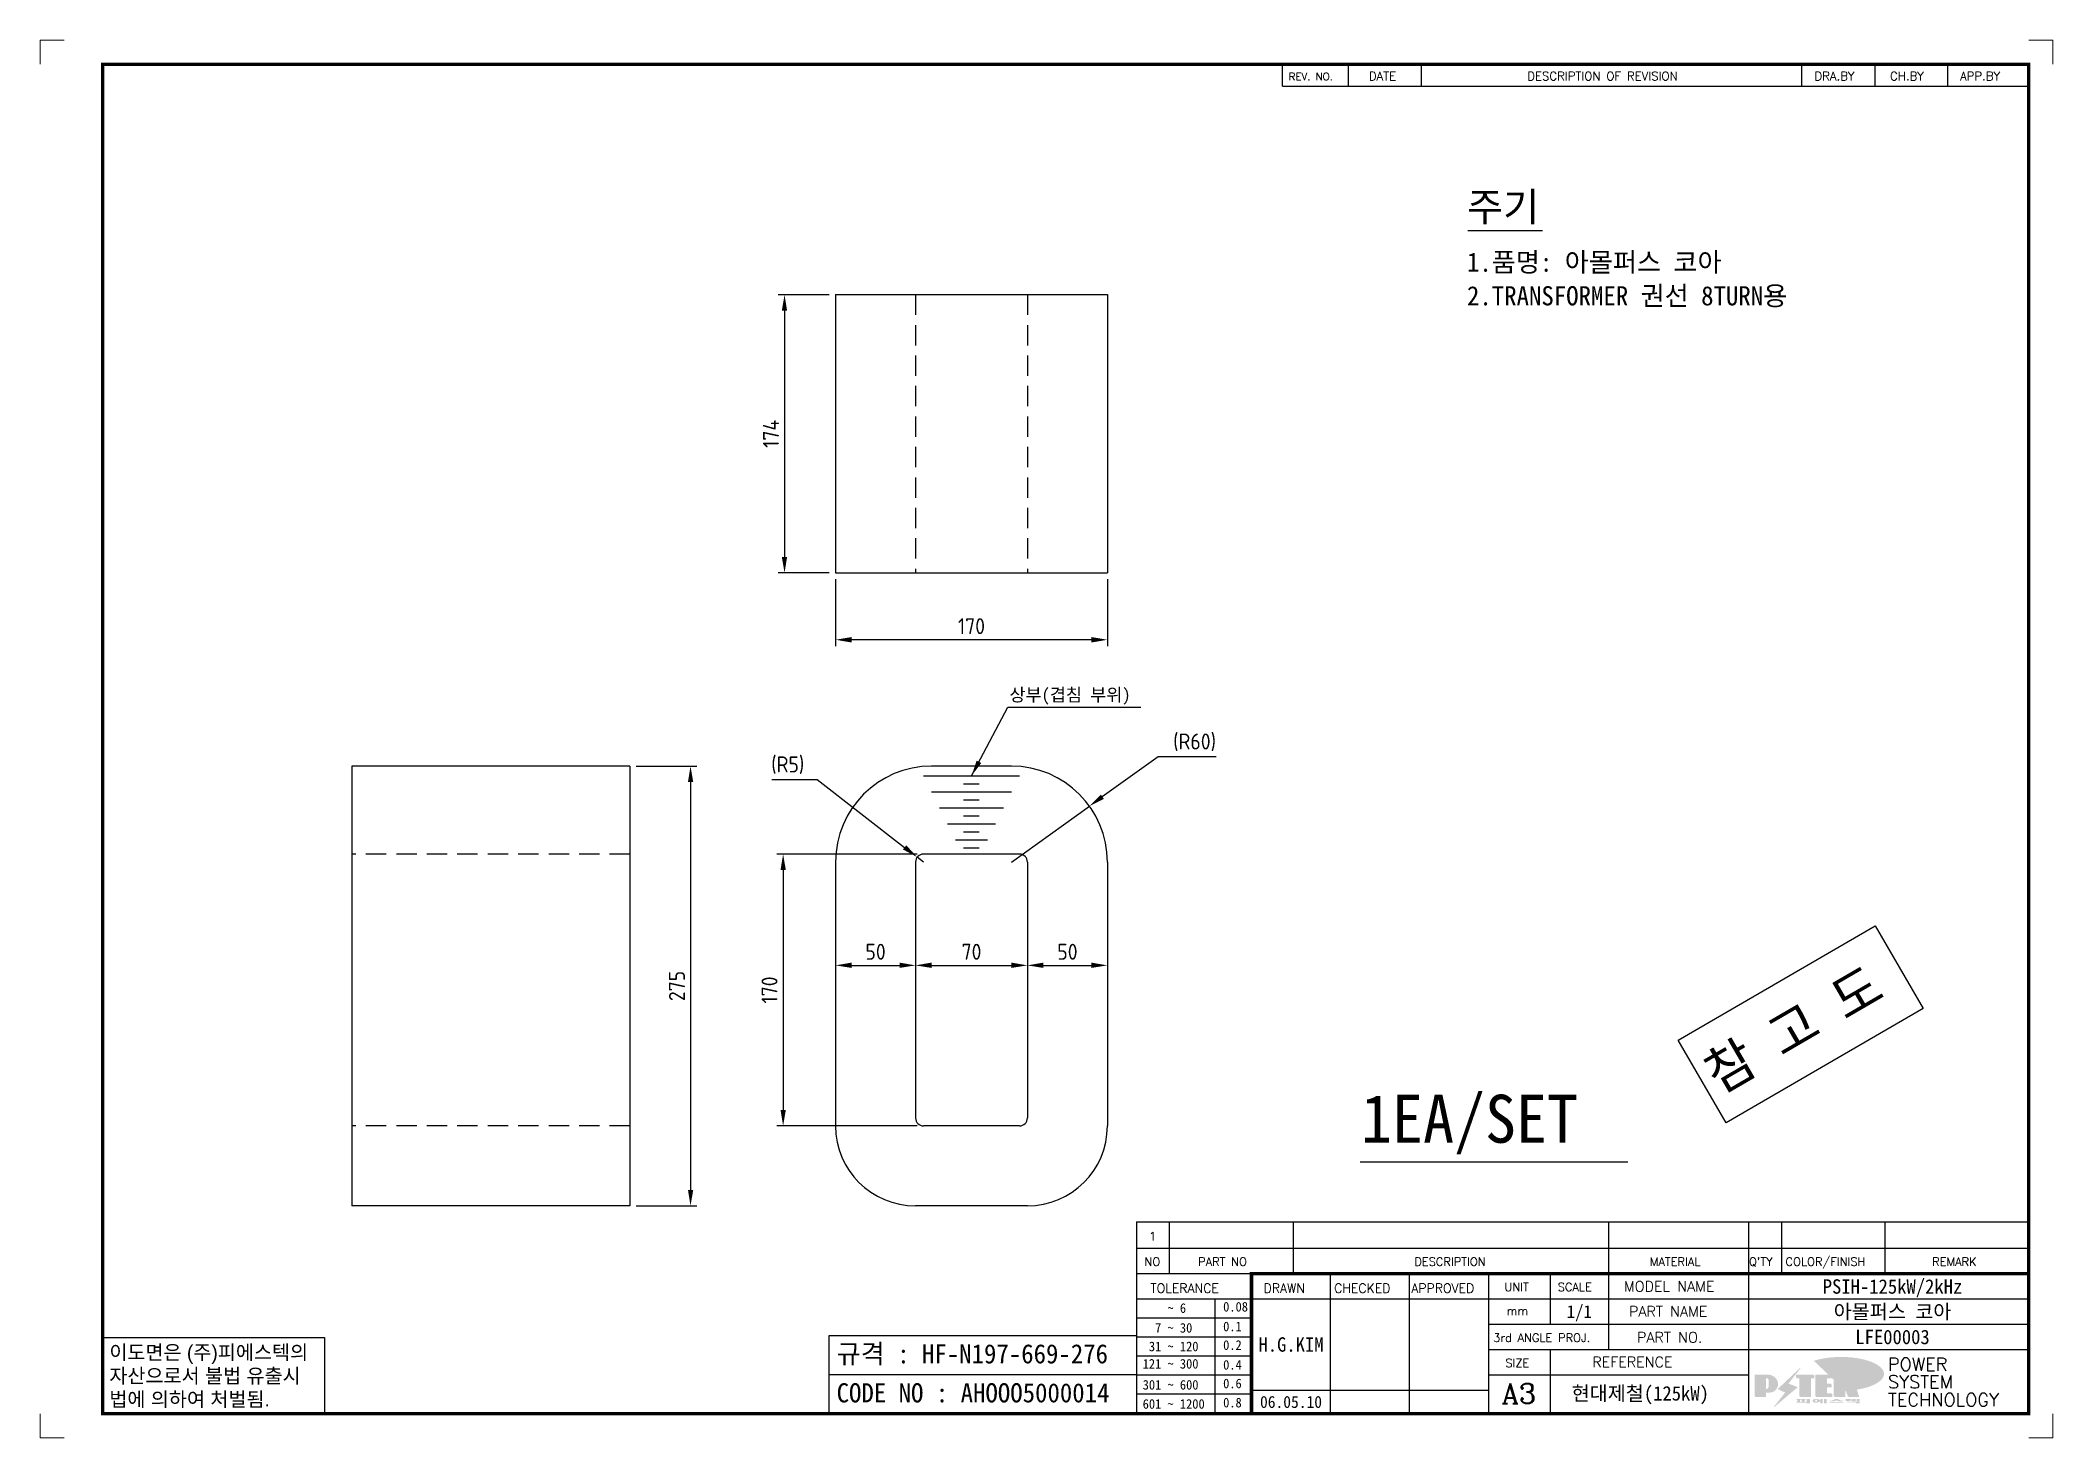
# Model space of a CAD drawing. Header units: millimetres. Extents: x 352 to 10586, y 0 to 3040.
# Drawn here: x 3418 to 4676, y 0 to 874 of the extents above; entities that cross this region are included whole.
import ezdxf
from ezdxf.enums import TextEntityAlignment as Align

# ---------------------------------------------------------------- set-up
doc = ezdxf.new("R2010")
doc.units = ezdxf.units.MM
doc.linetypes.add('HIDDENX2', pattern=[19.05, 12.7, -6.35])
doc.layers.add('FORMAT-1', color=7, linetype='Continuous')
doc.layers.add('line', color=3, linetype='Continuous')
doc.styles.add('h1', font='')
doc.styles.add('HAN', font='')
doc.styles.add('RC', font='ROMANC.SHX')
doc.styles.add('ROMANT', font='romant')
doc.styles.add('RT', font='ROMANT.SHX', dxfattribs={"oblique": 15})
doc.styles.get("Standard").update_dxf_attribs({"font": 'ISOCP.SHX', "bigfont": 'WHGTXT.SHX'})
doc.styles.get('h1').set_extended_font_data('New Gulim')
doc.styles.get('HAN').set_extended_font_data('GulimChe')
doc.dimstyles.new('PSTEK-3', dxfattribs={"dimtxt": 10, "dimasz": 10, "dimexe": 4, "dimexo": 4, "dimgap": 3.5, "dimtad": 1, "dimtoh": 1, "dimrnd": 0.05, "dimdsep": 46, "dimtxsty": 'Standard', "dimcen": 0, "dimclrt": 3, "dimadec": 1, "dimazin": 2, "dimtfac": 1, "dimtmove": 0, "dimatfit": 3, "dimfxl": 0, "dimtolj": 1, "dimtzin": 0, "dimarcsym": 0})

msp = doc.modelspace()

# ---------------------------------------------------------------- texts
at = {"color": 3, "style": 'HAN'}
for s, height, p in [('주기', 18, (4310.047, 760.771, 0.001)), ('1.품명: 아몰퍼스 코아', 12, (4310.047, 729.135, 0.001)), ('2.TRANSFORMER 권선 8TURN용', 12, (4310.047, 708.114, 0.001)), ('상부(겹침 부위)', 8, (4023.948, 460.563, 0.001)), ('1EA/SET', 30, (4243.809, 184.478, 0.001))]:
    msp.add_text(s, height=height, dxfattribs=at).set_placement(p)
at = {"color": 2, "style": 'HAN'}
msp.add_text('참 고 도', height=24, rotation=30.148926, dxfattribs=at).set_placement((4467.648, 214.681, 0.001))
for s, p in [('규격 : HF-N197-669-276', (3915.869, 46.502, 0.001)), ('CODE NO : AHOOO5000014', (3915.869, 22.1, 0.001))]:
    msp.add_text(s, height=12, dxfattribs=at).set_placement(p)

# ---------------------------------------------------------------- blocks, each defined once
blk = doc.blocks.new('no3')
at = {"color": 180}
for p, q in [((0, 5.5), (0, 0)), ((0, 5.5), (186, 5.5)), ((6.79, 5.5), (6.79, 0)), ((32.74, 0.11), (32.74, 5.5)), ((98.4, 5.5), (98.4, 0)), ((127.61, 5.5), (127.61, 0)), ((134.43, 5.5), (134.43, 0)), ((155.98, 5.5), (155.98, 0))]:
    blk.add_line(p, q, dxfattribs=at)
at = {"color": 2, "style": 'HAN'}
for tag, p in [('PART-NO', (19.76, 2.75)), ('MATERIAL', (111.38, 2.75)), ("Q'TY", (131.02, 2.75)), ('COLOR/FINISH', (145.2, 2.75)), ('REMARK', (170.76, 2.75))]:
    blk.add_attdef(tag, text='', height=2.9, dxfattribs=at).set_placement(p, align=Align.MIDDLE_CENTER)
blk.add_attdef('DESCRIPTION', text='', height=2.9, dxfattribs=at).set_placement((34.51, 2.75), align=Align.MIDDLE_LEFT)
at = {"color": 2, "style": 'RT', "oblique": 15}
blk.add_attdef('NO', text='', height=1.74, dxfattribs=at).set_placement((3.38, 2.51), align=Align.MIDDLE_CENTER)
blk = doc.blocks.new('t3')
for p, q in [((0, 15.88), (46.25, 15.88)), ((0, 15.88), (0, 0)), ((46.25, 15.88), (46.25, 0)), ((0, 0), (46.25, 0))]:
    blk.add_line(p, q)
at = {"color": 1, "style": 'h1'}
for s, p in [('이도면은 (주)피에스텍의', (1.4, 11.29)), ('자산으로서 불법 유출시', (1.4, 6.41)), ('법에 의하여 처벌됨.', (1.4, 1.52))]:
    blk.add_text(s, height=3, dxfattribs=at).set_placement(p)
blk = doc.blocks.new('new LOGO')
at = {"layer": 'line'}
h = blk.add_hatch(color=1, dxfattribs=at)
h.paths.add_polyline_path([(41.5, 16.4), (54.3, 16.4, 1), (54.3, 82.9), (0, 82.9), (0, -0.1), (41.5, -0.1)])
h.paths.add_polyline_path([(41.5, 27.9), (41.5, 71.9), (43.6, 71.9, -0.414214), (54.6, 60.9), (54.6, 38.9, -0.414214), (43.6, 27.9)], flags=16)
h.paths.add_polyline_path([(214.7, 71.9), (227.5, 71.9), (227.5, 82.9), (159.7, 82.9), (159.7, 71.9), (172.5, 71.9), (172.5, -0.1), (214.7, -0.1)])
h.paths.add_polyline_path([(276, 37.4), (294.8, 37.4), (294.8, 49.1), (276, 49.1), (276, 71.9), (294.8, 71.9), (294.8, 82.9), (234.5, 82.9), (234.5, -0.1), (297, -0.1), (297, 10.9), (276, 10.9)])
h.paths.add_polyline_path([(347.2, 35.2), (359.7, -0.1), (400.5, -0.1), (379.6, 66.8), (399.7, 82.9), (380.6, 82.9), (347.2, 61.6), (347.2, 82.9), (305.5, 82.9), (305.5, -0.1), (347.2, -0.1)])
h = blk.add_hatch(color=250, dxfattribs=at)
h.paths.add_polyline_path([(44.5, 69.4), (46.6, 69.4, -0.129793), (52, 68, 0.221832), (43.6, 71.9), (41.5, 71.9), (41.5, 27.9), (43.6, 27.9, 0.02048), (44.5, 28)], flags=17)
h.paths.add_polyline_path([(44.5, 13.9), (57.3, 13.9, 0.72362), (77.1, 73.9, -0.679777), (54.3, 16.4), (41.5, 16.4), (41.5, -0.1), (3, -0.1), (3, -2.6), (44.5, -2.6)])
h.paths.add_polyline_path([(117.9, 14.2), (71.5, -44.4), (77.1, -39.6), (120.8, 15.6), (92, 28.9), (173.3, 106), (177.5, 111.4), (89.1, 27.6)])
h.paths.add_polyline_path([(162.7, 71.9), (162.7, 69.4), (172.5, 69.4), (172.5, 71.9)], flags=17)
h.paths.add_polyline_path([(217.7, 69.4), (230.5, 69.4), (230.5, 80.4), (227.5, 80.4), (227.5, 71.9), (214.7, 71.9), (214.7, -0.1), (175.5, -0.1), (175.5, -2.6), (217.7, -2.6)])
h.paths.add_polyline_path([(297.8, 46.6), (294.8, 46.6), (294.8, 37.4), (276, 37.4), (276, 10.9), (279, 10.9), (279, 34.9), (297.8, 34.9)])
h.paths.add_polyline_path([(300, 8.4), (297, 8.4), (297, -0.1), (237.5, -0.1), (237.5, -2.6), (300, -2.6)])
h.paths.add_polyline_path([(297.8, 80.4), (294.8, 80.4), (294.8, 71.9), (276, 71.9), (276, 49.1), (279, 49.1), (279, 69.4), (297.8, 69.4)])
h.paths.add_polyline_path([(350.2, 80.4), (347.2, 80.4), (347.2, 61.6), (350.2, 63.5)])
h.paths.add_polyline_path([(350.2, 26.7), (347.2, 35.2), (347.2, -0.1), (308.5, -0.1), (308.5, -2.6), (350.2, -2.6)])
h.paths.add_polyline_path([(402.7, 80.4), (396.5, 80.4), (379.6, 66.8), (400.5, -0.1), (361.8, -0.1), (362.7, -2.6), (403.5, -2.6), (382.6, 64.3)])
blk.add_hatch(color=5, dxfattribs=at).paths.add_polyline_path([(166.3, 35), (131, 49), (180.4, 112.7), (92, 28.9), (120.8, 15.6), (74.4, -43)])
h = blk.add_hatch(color=253, dxfattribs=at)
edge = h.paths.add_edge_path()
edge.add_ellipse((333.9, 86.4), major_axis=(-165.9, 0), ratio=0.39426, start_angle=111.51268, end_angle=334.46902)
edge.add_ellipse((314.1, 81.2), major_axis=(-153.7, 0), ratio=0.40699, start_angle=121.30662, end_angle=327.74369, ccw=False)
edge.add_line((394, 27.8), (394.7, 25.6))
h = blk.add_hatch(color=250, dxfattribs=at)
edge = h.paths.add_edge_path()
edge.add_ellipse((237.8, -17.6), major_axis=(-14.3, 0), ratio=0.526336, start_angle=192.2456, end_angle=269.07481)
edge.add_line((238.1, -10.1), (237.6, -10.1))
edge.add_ellipse((237.8, -17.6), major_axis=(-14.3, 0), ratio=0.526336, start_angle=270.92519, end_angle=449.07481)
edge.add_line((237.6, -25.1), (238.1, -25.1))
edge.add_ellipse((237.8, -17.6), major_axis=(-14.3, 0), ratio=0.526336, start_angle=450.92519, end_angle=527.7544)
edge.add_line((251.7, -19.2), (254.1, -19.2))
edge.add_line((254.1, -19.2), (254.1, -27.1))
edge.add_line((254.1, -27.1), (263.1, -27.1))
edge.add_line((263.1, -27.1), (263.1, -10.1))
edge.add_line((263.1, -10.1), (254.1, -10.1))
edge.add_line((254.1, -10.1), (254.1, -16))
edge.add_line((254.1, -16), (251.7, -16))
h.paths.add_polyline_path([(241, -16.4), (241, -18.7, -1), (234.4, -18.7), (234.4, -16.4, -1)], flags=16)
h.paths.add_polyline_path([(278.2, -10.1), (268.1, -10.1), (268.1, -27.1), (278.2, -27.1)])
h.paths.add_polyline_path([(310.3, -10.1), (310.3, -11.1, -0.157169), (289.3, -17.5), (294, -19.9, 0.128407), (316.3, -15.9, 0.128407), (338.6, -19.9), (343.3, -17.5, -0.157169), (322.2, -11.1), (322.2, -10.1)])
h.paths.add_polyline_path([(342.1, -25.1), (342.1, -22.3), (290.4, -22.3), (290.4, -25.1)])
h.paths.add_polyline_path([(352, -10.1), (352, -16.2, 0.414214), (354, -18.2), (378.7, -18.2), (378.7, -19.6), (390.2, -19.6), (390.2, -10.1), (378.7, -10.1), (378.7, -13.6), (374.7, -13.6), (374.7, -15.1), (378.7, -15.1), (378.7, -16.2), (364.7, -16.2), (364.7, -15.1), (371.2, -15.1), (371.2, -13.6), (364.7, -13.6), (364.7, -12.6), (374.7, -12.6), (374.7, -10.1)])
h.paths.add_polyline_path([(393.8, -10.1), (393.8, -19.6), (405, -19.6), (405, -10.1)])
h.paths.add_polyline_path([(405, -27.1), (405, -20.9), (356.8, -20.9), (356.8, -23), (391.8, -23), (391.8, -27.1)])
h.paths.add_polyline_path([(200.4, -10.1), (200.4, -22.3), (193.2, -22.3), (193.2, -12.6), (196.6, -12.6), (196.6, -10.1), (161, -10.1), (161, -12.6), (164.5, -12.6), (164.5, -22.3), (161, -22.3), (161, -25.1), (200.4, -25.1), (200.4, -27.1), (213.9, -27.1), (213.9, -10.1)])
h.paths.add_polyline_path([(182, -12.6), (175.6, -12.6), (175.6, -22.3), (182, -22.3)], flags=17)
blk = doc.blocks.new('format-3')
at = {"color": 3, "lineweight": 9}
for p, q in [((0, 286.3), (0, 291.3)), ((5, 291.3), (0, 291.3)), ((414.5, 291.3), (419.5, 291.3)), ((419.5, 286.3), (419.5, 291.3)), ((0, 5), (0, 0)), ((419.5, 5), (419.5, 0)), ((5, 0), (0, 0)), ((414.5, 0), (419.5, 0))]:
    blk.add_line(p, q, dxfattribs=at)
at = {"color": 180}
for p, q in [((258.97, 281.75), (258.97, 286.3)), ((272.71, 281.75), (272.71, 286.3)), ((287.94, 281.75), (287.94, 286.3)), ((367.22, 281.75), (367.22, 286.3)), ((382.45, 281.75), (382.45, 286.3)), ((397.61, 281.75), (397.61, 286.3)), ((258.97, 281.75), (414.5, 281.75)), ((228.5, 39.49), (228.5, 5)), ((228.5, 39.49), (414.5, 39.49)), ((235.29, 39.49), (235.29, 34.21)), ((261.24, 34.21), (261.24, 39.49)), ((326.9, 39.49), (326.9, 34.21)), ((356.11, 39.49), (356.11, 34.21)), ((362.93, 39.49), (362.93, 34.21)), ((384.48, 39.49), (384.48, 34.21)), ((228.5, 34.21), (252.48, 34.21)), ((268.96, 5), (268.96, 34.21)), ((285.45, 5), (285.45, 34.21)), ((301.94, 5), (301.94, 34.21)), ((314.72, 34.21), (314.72, 23.65)), ((326.9, 34.21), (326.9, 18.37)), ((356.11, 34.21), (356.11, 5)), ((228.5, 28.93), (252.48, 28.93)), ((244.89, 5.23), (244.89, 28.93)), ((252.48, 28.93), (414.5, 28.93)), ((228.5, 24.98), (252.48, 24.98)), ((228.5, 21.03), (252.48, 21.03)), ((301.94, 23.65), (414.5, 23.65)), ((228.5, 17.08), (252.48, 17.08)), ((301.94, 18.37), (414.5, 18.37)), ((314.72, 18.37), (314.72, 5)), ((228.5, 13.13), (252.48, 13.13)), ((301.94, 13.09), (356.11, 13.09)), ((228.5, 9.18), (252.48, 9.18)), ((252.48, 9.95), (301.94, 9.95))]:
    blk.add_line(p, q, dxfattribs=at)
at = {"const_width": 0.7}
blk.add_lwpolyline([(252.48, 5), (252.48, 34.21), (414.5, 34.21)], dxfattribs=at)
at = {"layer": 'FORMAT-1', "const_width": 0.7}
blk.add_lwpolyline([(13, 5), (13, 286.3), (414.5, 286.3), (414.5, 5)], close=True, dxfattribs=at)
blk.add_blockref('t3', (13, 5))
at = {"xscale": 0.05400000000000027, "yscale": 0.05400000000000027, "zscale": 0.05400000000000027}
blk.add_blockref('new LOGO', (357.35, 8.65), dxfattribs=at)
at = {"color": 2}
for s, height, style, p in [('REV. NO.', 1.56, 'RC', (260.23, 282.95)), ('DATE', 1.788, 'RC', (276.95, 282.94)), ('DESCRIPTION OF REVISION', 1.7875, 'RC', (309.98, 282.94)), ('DRA.BY', 1.788, 'RC', (369.83, 282.94)), ('CH.BY', 1.788, 'RC', (385.59, 282.94)), ('APP.BY', 1.788, 'RC', (400.18, 282.94)), ('COLOR/FINISH', 1.7424, 'RC', (363.8, 35.83)), ('NO', 1.742, 'RC', (230.16, 35.83)), ('PART NO', 1.742, 'RC', (241.36, 35.83)), ('DESCRIPTION', 1.7424, 'RC', (286.43, 35.83)), ('MATERIAL', 1.742, 'RC', (335.52, 35.83)), ("Q'TY", 1.742, 'RC', (356.17, 35.83)), ('REMARK', 1.742, 'RC', (394.37, 35.83)), (' TOLERANCE', 1.9, 'RC', (230.11, 30.22)), ('DRAWN', 1.9, 'RC', (255, 30.22)), ('CHECKED', 1.9, 'RC', (269.71, 30.22)), ('APPROVED', 1.9, 'RC', (285.8, 30.22)), ('UNIT', 1.742, 'RC', (305.19, 30.55)), ('SCALE', 1.742, 'RC', (316.32, 30.55)), ('MODEL NAME', 2.178, 'RC', (330.12, 30.46)), ('    ~ 6', 2, 'HAN', (229.8, 26.03)), ('0.08', 2, 'HAN', (246.57, 26.31)), ('mm', 1.742, 'RC', (305.67, 25.56)), ('PART NAME', 2.178, 'RC', (331.17, 25.24)), ('  7 ~ 30', 2, 'HAN', (229.8, 21.91)), ('0.1', 2, 'HAN', (246.57, 22.2)), ('3rd ANGLE PROJ.', 1.7424, 'RC', (302.87, 19.97)), ('PART NO.', 2.178, 'RC', (332.84, 19.85)), (' 31 ~ 120', 2, 'HAN', (229.8, 18.04)), ('0.2', 2, 'HAN', (246.57, 18.32)), ('REFERENCE', 2.178, 'RC', (323.52, 14.69)), ('121 ~ 300', 2, 'HAN', (229.8, 14.42)), ('0.4', 2, 'HAN', (246.57, 14.2)), ('SIZE', 1.742, 'RC', (305.39, 14.71)), ('301 ~ 600', 2, 'HAN', (229.8, 10.04)), ('0.6', 2, 'HAN', (246.57, 10.32)), ('601 ~ 1200', 2, 'HAN', (229.8, 6.05)), ('0.8', 2, 'HAN', (246.57, 6.33))]:
    blk.add_text(s, height=height, dxfattribs=dict(at, style=style)).set_placement(p)
at = {"style": 'ROMANT'}
for s, p in [('POWER', (385.15, 13.96)), ('SYSTEM', (385.15, 10.31)), ('TECHNOLOGY', (385.15, 6.56))]:
    blk.add_text(s, height=2.7, dxfattribs=at).set_placement(p)
at = {"color": 2, "lineweight": 25, "style": 'RC'}
blk.add_text('A3', height=4.182, dxfattribs=at).set_placement((304.61, 7.14))
at = {"style": 'HAN'}
for tag, height, p in [('MODEL-NAME', 3, (386.1, 31.53)), ('SCALE', 2.7, (320.81, 26.29)), ('PART-NAME', 3, (386.1, 26.29)), ('CH-BY', 3, (277.21, 19.44)), ('PART-NO', 3, (386.1, 21.01)), ('DRA-BY', 3, (260.72, 19.44)), ('APP-BY', 3, (293.7, 19.44)), ('DRA-DATE', 2.5, (260.72, 7.47)), ('CH-DATE', 2.5, (277.21, 7.47)), ('APP-DATE', 2.5, (293.7, 7.47)), ('관련업체', 3, (333.52, 9.26))]:
    blk.add_attdef(tag, text='', height=height, dxfattribs=at).set_placement(p, align=Align.MIDDLE_CENTER)
blk = doc.blocks.new('*D655')
at = {"color": 0, "lineweight": -2}
for p, q in [((4117, 425.9), (4082, 400.8)), ((4153.2, 425.9), (4117, 425.9)), ((4025.2, 360), (4073.9, 395))]:
    blk.add_line(p, q, dxfattribs=at)
at = {"color": 0}
blk.add_solid([(4081.1, 402.2), (4083, 399.5), (4073.9, 395)], dxfattribs=at)
at = {"layer": 'Defpoints', "color": 0}
for p in [(4073.9, 395), (4025.2, 360)]:
    blk.add_point(p, dxfattribs=at)
at = {"color": 3, "insert": (4139.7, 434.9), "char_height": 10, "attachment_point": 5}
blk.add_mtext('\\A1;(R60)', dxfattribs=at)
blk = doc.blocks.new('*D656')
at = {"color": 0, "lineweight": -2}
for p, q in [((3790.6, 420), (3828.5, 420)), ((3824.5, 410), (3824.5, 155)), ((3790.6, 145), (3828.5, 145))]:
    blk.add_line(p, q, dxfattribs=at)
at = {"color": 0}
for points in [[(3822.9, 410), (3826.2, 410), (3824.5, 420)], [(3822.9, 155), (3826.2, 155), (3824.5, 145)]]:
    blk.add_solid(points, dxfattribs=at)
at = {"layer": 'Defpoints', "color": 0}
for p in [(3786.6, 420), (3786.6, 145), (3824.5, 145)]:
    blk.add_point(p, dxfattribs=at)
at = {"color": 3, "insert": (3816, 282.5), "char_height": 10, "attachment_point": 5, "rotation": 90}
blk.add_mtext('\\A1;275', dxfattribs=at)
blk = doc.blocks.new('*D657')
at = {"color": 0, "lineweight": -2}
for p, q in [((3875.3, 411.6), (3903.8, 411.6)), ((3903.8, 411.6), (3958.4, 369.2)), ((3970.2, 360), (3966.2, 363.1))]:
    blk.add_line(p, q, dxfattribs=at)
at = {"color": 0}
blk.add_solid([(3959.4, 370.5), (3957.3, 367.9), (3966.2, 363.1)], dxfattribs=at)
at = {"layer": 'Defpoints', "color": 0}
for p in [(3966.2, 363.1), (3970.2, 360)]:
    blk.add_point(p, dxfattribs=at)
at = {"color": 3, "insert": (3885.3, 420.6), "char_height": 10, "attachment_point": 5}
blk.add_mtext('\\A1;(R5)', dxfattribs=at)
blk = doc.blocks.new('*D658')
at = {"color": 0, "lineweight": -2}
for p, q in [((3915.2, 305.4), (3915.2, 291.4)), ((3965.2, 305.4), (3965.2, 291.4)), ((3925.2, 295.4), (3955.2, 295.4))]:
    blk.add_line(p, q, dxfattribs=at)
at = {"color": 0}
for points in [[(3925.2, 297.1), (3925.2, 293.8), (3915.2, 295.4)], [(3955.2, 297.1), (3955.2, 293.8), (3965.2, 295.4)]]:
    blk.add_solid(points, dxfattribs=at)
at = {"layer": 'Defpoints', "color": 0}
for p in [(3915.2, 309.4), (3965.2, 309.4), (3965.2, 295.4)]:
    blk.add_point(p, dxfattribs=at)
at = {"color": 3, "insert": (3940.2, 303.9), "char_height": 10, "attachment_point": 5}
blk.add_mtext('\\A1;50', dxfattribs=at)
blk = doc.blocks.new('*D534')
at = {"color": 0, "lineweight": -2}
for p, q in [((4035.2, 312.3), (4035.2, 291.4)), ((4085.2, 312.3), (4085.2, 291.4)), ((4045.2, 295.4), (4075.2, 295.4))]:
    blk.add_line(p, q, dxfattribs=at)
at = {"color": 0}
for points in [[(4045.2, 297.1), (4045.2, 293.8), (4035.2, 295.4)], [(4075.2, 297.1), (4075.2, 293.8), (4085.2, 295.4)]]:
    blk.add_solid(points, dxfattribs=at)
at = {"layer": 'Defpoints', "color": 0}
for p in [(4035.2, 316.3), (4085.2, 316.3), (4085.2, 295.4)]:
    blk.add_point(p, dxfattribs=at)
at = {"color": 3, "insert": (4060.2, 303.9), "char_height": 10, "attachment_point": 5}
blk.add_mtext('\\A1;50', dxfattribs=at)
blk = doc.blocks.new('*D535')
at = {"color": 0, "lineweight": -2}
for p, q in [((3965.2, 312.3), (3965.2, 291.4)), ((4035.2, 312.3), (4035.2, 291.4)), ((3975.2, 295.4), (4025.2, 295.4))]:
    blk.add_line(p, q, dxfattribs=at)
at = {"color": 0}
for points in [[(3975.2, 297.1), (3975.2, 293.8), (3965.2, 295.4)], [(4025.2, 297.1), (4025.2, 293.8), (4035.2, 295.4)]]:
    blk.add_solid(points, dxfattribs=at)
at = {"layer": 'Defpoints', "color": 0}
for p in [(3965.2, 316.3), (4035.2, 316.3), (4035.2, 295.4)]:
    blk.add_point(p, dxfattribs=at)
at = {"color": 3, "insert": (4000.2, 303.9), "char_height": 10, "attachment_point": 5}
blk.add_mtext('\\A1;70', dxfattribs=at)
blk = doc.blocks.new('*D536')
at = {"color": 0, "lineweight": -2}
for p, q in [((3911.2, 714.8), (3879.3, 714.8)), ((3883.3, 704.8), (3883.3, 550.8)), ((3911.2, 540.8), (3879.3, 540.8))]:
    blk.add_line(p, q, dxfattribs=at)
at = {"color": 0}
for points in [[(3881.6, 704.8), (3884.9, 704.8), (3883.3, 714.8)], [(3881.6, 550.8), (3884.9, 550.8), (3883.3, 540.8)]]:
    blk.add_solid(points, dxfattribs=at)
at = {"layer": 'Defpoints', "color": 0}
for p in [(3915.2, 714.8), (3883.3, 540.8), (3915.2, 540.8)]:
    blk.add_point(p, dxfattribs=at)
at = {"color": 3, "insert": (3874.8, 627.8), "char_height": 10, "attachment_point": 5, "rotation": 90}
blk.add_mtext('\\A1;174', dxfattribs=at)
blk = doc.blocks.new('*D659')
at = {"color": 0, "lineweight": -2}
for p, q in [((3915.2, 536.8), (3915.2, 495)), ((4085.2, 536.8), (4085.2, 495)), ((4075.2, 499), (3925.2, 499))]:
    blk.add_line(p, q, dxfattribs=at)
at = {"color": 0}
for points in [[(3925.2, 500.7), (3925.2, 497.3), (3915.2, 499)], [(4075.2, 500.7), (4075.2, 497.3), (4085.2, 499)]]:
    blk.add_solid(points, dxfattribs=at)
at = {"layer": 'Defpoints', "color": 0}
for p in [(3915.2, 540.8), (4085.2, 540.8), (3915.2, 499)]:
    blk.add_point(p, dxfattribs=at)
at = {"color": 3, "insert": (4000.2, 507.5), "char_height": 10, "attachment_point": 5}
blk.add_mtext('\\A1;170', dxfattribs=at)
blk = doc.blocks.new('*D660')
at = {"color": 0, "lineweight": -2}
for p, q in [((3966.2, 365), (3878.4, 365)), ((3882.4, 355), (3882.4, 205)), ((3966.2, 195), (3878.4, 195))]:
    blk.add_line(p, q, dxfattribs=at)
at = {"color": 0}
for points in [[(3880.8, 355), (3884.1, 355), (3882.4, 365)], [(3880.8, 205), (3884.1, 205), (3882.4, 195)]]:
    blk.add_solid(points, dxfattribs=at)
at = {"layer": 'Defpoints', "color": 0}
for p in [(3970.2, 365), (3882.4, 195), (3970.2, 195)]:
    blk.add_point(p, dxfattribs=at)
at = {"color": 3, "insert": (3873.9, 280), "char_height": 10, "attachment_point": 5, "rotation": 90}
blk.add_mtext('\\A1;170', dxfattribs=at)

# ---------------------------------------------------------------- dimensions: what is measured, and where the dimension line sits
for base, p1, p2, picture, middle in [((3883.254, 540.844, 0.001), (3915.194, 714.844, 0.001), (3915.194, 540.844, 0.001), '*D536', (3874.754, 627.844, 0.001)), ((3824.543, 144.997, 0.001), (3786.609, 419.997, 0.001), (3786.609, 144.997, 0.001), '*D656', (3816.042, 282.497, 0.001)), ((3882.421, 194.997, 0.001), (3970.194, 364.997, 0.001), (3970.194, 194.997, 0.001), '*D660', (3873.921, 279.997, 0.001))]:
    dim = msp.add_linear_dim(base=base, p1=p1, p2=p2, angle=90, dimstyle='PSTEK-3')
    dim.commit()
    dim.dimension.update_dxf_attribs({"geometry": picture, "text_midpoint": middle})
for base, p1, p2, picture, middle in [((3915.194, 498.984, 0.001), (4085.194, 540.844, 0.001), (3915.194, 540.844, 0.001), '*D659', (4000.194, 507.484, 0.001)), ((4035.194, 295.446, 0.001), (3965.194, 316.306, 0.001), (4035.194, 316.306, 0.001), '*D535', (4000.194, 303.946, 0.001)), ((4085.194, 295.446, 0.001), (4035.194, 316.306, 0.001), (4085.194, 316.306, 0.001), '*D534', (4060.194, 303.946, 0.001)), ((3965.194, 295.433, 0.001), (3915.194, 309.374, 0.001), (3965.194, 309.374, 0.001), '*D658', (3940.194, 303.933, 0.001))]:
    dim = msp.add_linear_dim(base=base, p1=p1, p2=p2, dimstyle='PSTEK-3')
    dim.commit()
    dim.dimension.update_dxf_attribs({"geometry": picture, "text_midpoint": middle})
for center, mpoint, picture, middle in [((4025.194, 359.997, 0.001), (4073.924, 395.003, 0.001), '*D655', (4139.655, 425.938, 0.001)), ((3970.194, 359.997, 0.001), (3966.246, 363.066, 0.001), '*D657', (3885.27, 411.634, 0.001))]:
    dim = msp.add_radius_dim(center=center, mpoint=mpoint, text='(<>)', dimstyle='PSTEK-3')
    dim.commit()
    dim.dimension.update_dxf_attribs({"geometry": picture, "text_midpoint": middle, "dimtype": 164})

# ---------------------------------------------------------------- linework, layer by layer
for p, q in [((4310.56, 754.877, 0.001), (4357.246, 754.877, 0.001)), ((3970.194, 413.865, 0.001), (4030.194, 413.865, 0.001)), ((3975.194, 403.865, 0.001), (4025.194, 403.865, 0.001)), ((3995.291, 408.865, 0.001), (4005.097, 408.865, 0.001)), ((3980.194, 393.865, 0.001), (4020.194, 393.865, 0.001)), ((3995.291, 398.865, 0.001), (4005.097, 398.865, 0.001)), ((3985.194, 383.865, 0.001), (4015.194, 383.865, 0.001)), ((3995.291, 388.865, 0.001), (4005.097, 388.865, 0.001)), ((3995.291, 383.865, 0.001), (4005.097, 383.865, 0.001)), ((3995.291, 378.865, 0.001), (4005.097, 378.865, 0.001)), ((3990.194, 373.865, 0.001), (4010.194, 373.865, 0.001)), ((3995.291, 368.865, 0.001), (4005.097, 368.865, 0.001)), ((4243.154, 172.629, 0.001), (4410.565, 172.629, 0.001)), ((3910.942, 63.805, 0.001), (3910.942, 39.403, 0.001)), ((4103.358, 63.805, 0.001), (3910.942, 63.805, 0.001)), ((3910.942, 39.403, 0.001), (3910.942, 15, 0.001)), ((4103.358, 39.403, 0.001), (3910.942, 39.403, 0.001))]:
    msp.add_line(p, q)
at = {"color": 3}
for p, q in [((3915.194, 714.844, 0.001), (3915.194, 540.844, 0.001)), ((3915.194, 714.844, 0.001), (4085.194, 714.844, 0.001)), ((4085.194, 714.844, 0.001), (4085.194, 540.844, 0.001)), ((3915.194, 540.844, 0.001), (4085.194, 540.844, 0.001)), ((3786.609, 419.997, 0.001), (3612.609, 419.997, 0.001)), ((3612.609, 419.997, 0.001), (3612.609, 144.997, 0.001)), ((3786.609, 419.997, 0.001), (3786.609, 144.997, 0.001)), ((4025.194, 419.997, 0.001), (3975.194, 419.997, 0.001)), ((4030.194, 364.997, 0.001), (3970.194, 364.997, 0.001)), ((3915.194, 359.997, 0.001), (3915.194, 194.997, 0.001)), ((3965.194, 359.997, 0.001), (3965.194, 199.997, 0.001)), ((4035.194, 359.997, 0.001), (4035.194, 199.997, 0.001)), ((4085.194, 359.997, 0.001), (4085.194, 194.997, 0.001)), ((4030.194, 194.997, 0.001), (3970.194, 194.997, 0.001)), ((3786.609, 144.997, 0.001), (3612.609, 144.997, 0.001)), ((4035.194, 144.997, 0.001), (3965.194, 144.997, 0.001))]:
    msp.add_line(p, q, dxfattribs=at)
at = {"linetype": 'HIDDENX2'}
for p, q in [((3965.194, 714.844, 0.001), (3965.194, 540.844, 0.001)), ((4035.194, 714.844, 0.001), (4035.194, 540.844, 0.001)), ((3786.609, 364.997, 0.001), (3612.609, 364.997, 0.001)), ((3786.609, 194.997, 0.001), (3612.609, 194.997, 0.001))]:
    msp.add_line(p, q, dxfattribs=at)
at = {"elevation": 0.001}
msp.add_lwpolyline([(4442.091, 248.559), (4565.311, 320.128), (4595.316, 268.468), (4472.096, 196.9)], close=True, dxfattribs=at)
at = {"color": 3}
for centre, radius, start, end in [((3975.194, 359.997, 0.001), 60, 90, 180), ((4025.194, 359.997, 0.001), 60, 0, 90), ((3970.194, 359.997, 0.001), 5, 90, 180), ((4030.194, 359.997, 0.001), 5, 0, 90), ((3965.194, 194.997, 0.001), 50, 180, 270), ((3970.194, 199.997, 0.001), 5, 180, 270), ((4030.194, 199.997, 0.001), 5, 270, 0), ((4035.194, 194.997, 0.001), 50, 270, 0)]:
    msp.add_arc(centre, radius, start, end, dxfattribs=at)

# ---------------------------------------------------------------- block references
at = {"xscale": 3, "yscale": 3, "zscale": 3}
msp.add_blockref('format-3', (3417.858, 0, 0.001), dxfattribs=at).add_auto_attribs({'DRA-DATE': '06.05.10', 'DRA-BY': 'H.G.KIM', 'MODEL-NAME': 'PSIH-125kW/2kHz', 'PART-NAME': '아몰퍼스 코아', 'PART-NO': 'LFE00003', 'SCALE': '1/1', '관련업체': '현대제철(125kW)'})
ref = msp.add_blockref('no3', (4103.358, 118.483, 0.001), dxfattribs=dict(xscale=3, yscale=3, zscale=3))
ref.add_attrib('NO', '1', dxfattribs={"color": 2, "height": 5.22, "style": 'RT'}).set_placement((4113.511, 126.003, 0.001), align=Align.MIDDLE_CENTER)

msp.set_redraw_order([(e.dxf.handle, doc.entitydb.next_handle()) for e in msp.query("TEXT MTEXT ATTDEF DIMENSION ARC_DIMENSION")])  # texts and dimensions are drawn at this point

# ---------------------------------------------------------------- leaders
msp.add_leader([(4000.194, 413.865, 0.001), (4022.856, 456.817, 0.001), (4106.181, 456.817, 0.001)], dimstyle='PSTEK-3', override={"dimgap": 3.5, "dimtad": 0})

doc.saveas('drawing.dxf')
